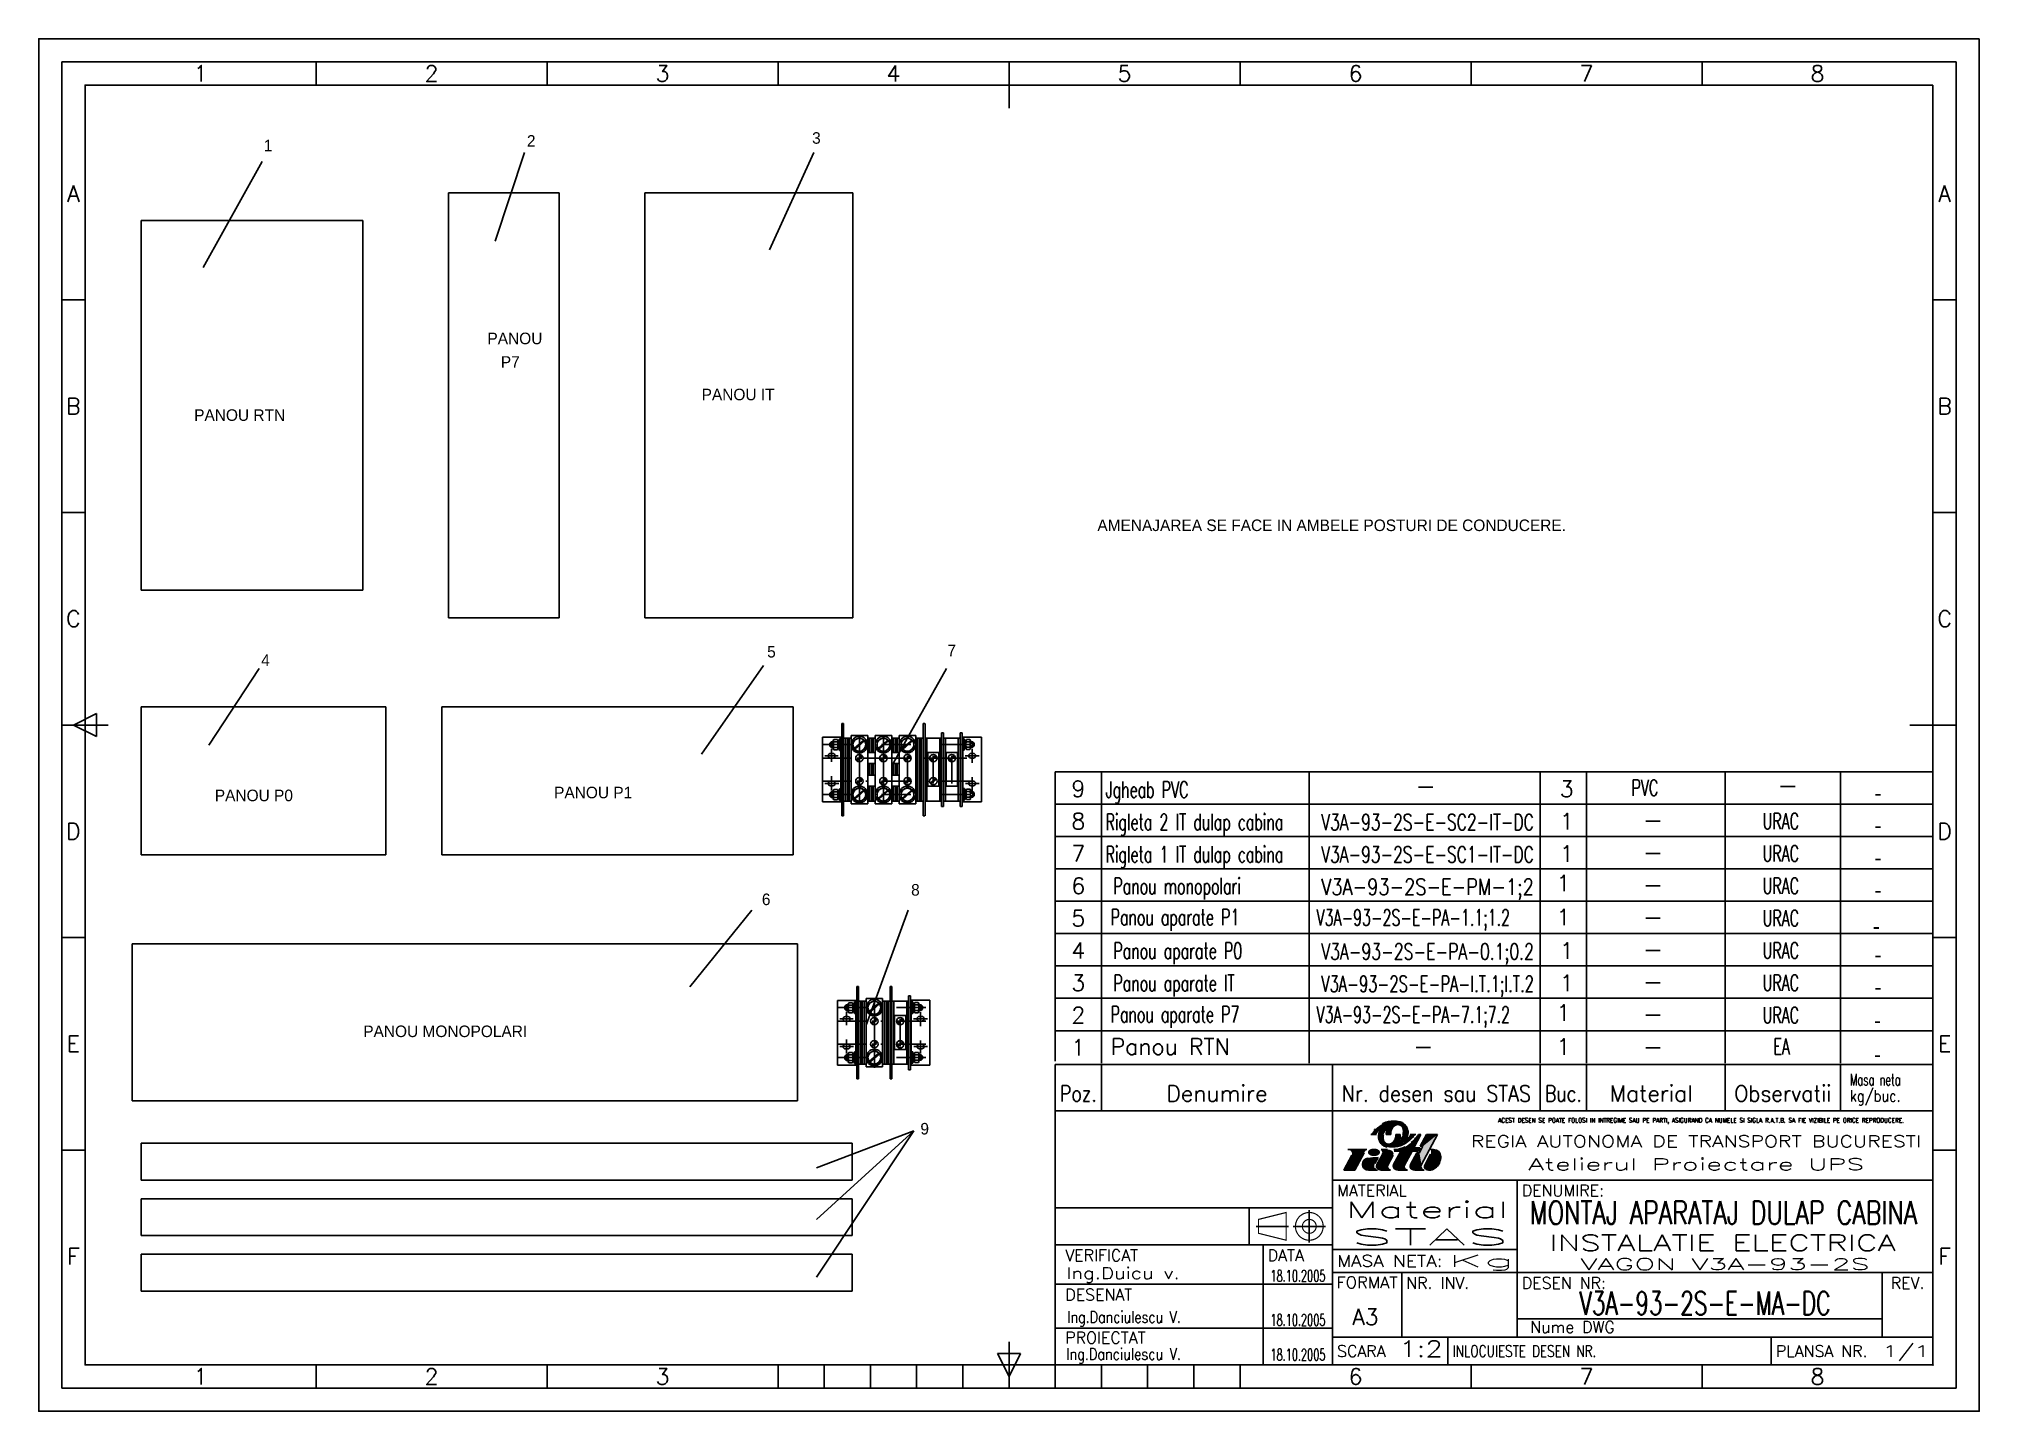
# Model space of a CAD drawing. Header units: millimetres. Extents: x 24 to 444, y 8 to 305.
import ezdxf
from ezdxf.enums import TextEntityAlignment as Align

# ---------------------------------------------------------------- set-up
doc = ezdxf.new("R2010")
doc.units = ezdxf.units.MM
doc.linetypes.add('DASHDOT2', pattern=[12.7, 6.35, -3.175, 0, -3.175])
doc.layers.add('LIN_GR', color=3, linetype='Continuous')
doc.layers.add('LIN_SUB', color=7, linetype='Continuous')
doc.styles.add('ISO', font='SIMPLEX.shx')
doc.styles.add('ISOCP', font='SIMPLEX.SHX')
doc.styles.add('ROMANC', font='romanc')

msp = doc.modelspace()

# ---------------------------------------------------------------- texts
at = {"color": 1}
for s, p in [('1', (72.82, 280.35)), ('2', (129.75, 281.34)), ('3', (191.48, 281.97)), ('5', (181.75, 170.79)), ('7', (220.76, 171.06)), ('4', (72.23, 168.96)), ('6', (180.61, 117.2)), ('8', (212.91, 119.26)), ('9', (214.92, 67.56))]:
    msp.add_text(s, height=2.5, dxfattribs=at).set_placement(p)
at = {"color": 2}
for s, p in [('PANOU ', (121.21, 238.59)), ('P7', (124.11, 233.5)), ('PANOU IT ', (167.57, 226.46)), ('PANOU RTN', (57.73, 222)), ('AMENAJAREA SE FACE IN AMBELE POSTURI DE CONDUCERE.', (253.23, 198.15)), ('PANOU P1', (135.64, 140.32)), ('PANOU P0', (62.2, 139.69)), ('PANOU MONOPOLARI', (94.33, 88.64))]:
    msp.add_text(s, height=2.5, dxfattribs=at).set_placement(p)
at = {"color": 50}
for p in [(422.21, 139.73), (422.21, 132.73), (422.21, 125.73), (422.21, 118.73), (421.82, 110.89), (422.21, 104.73), (422.21, 97.73), (422.09, 90.51), (422.09, 83.15)]:
    msp.add_text('-', height=3.5, dxfattribs=at).set_placement(p, align=Align.CENTER)
at = {"layer": 'LIN_GR', "color": 3, "style": 'ISOCP'}
for s, p in [('9', (249.1, 140.63)), ('8', (249.1, 133.63)), ('7', (249.1, 126.63)), ('6', (249.1, 119.63)), ('5', (249.1, 112.63)), ('4', (249.1, 105.63)), ('3', (249.1, 98.63)), ('2', (249.1, 91.63)), ('1', (249.1, 84.63))]:
    msp.add_text(s, height=3.5, dxfattribs=at).set_placement(p, align=Align.CENTER)
at = {"layer": 'LIN_SUB', "color": 50, "style": 'ISOCP', "width": 0.642857}
for s, p in [('Jgheab PVC', (255.01, 140.44)), ('PVC', (368.85, 140.85)), ('Rigleta 2 IT dulap cabina', (255.01, 133.44)), ('URAC', (397.21, 133.63)), ('Rigleta 1 IT dulap cabina', (255.01, 126.44)), ('URAC', (397.21, 126.63)), ('Panou monopolari', (256.71, 119.58)), ('URAC', (397.21, 119.63)), ('Panou aparate P1', (256.1, 112.83)), ('V3A-93-2S-E-PA-1.1;1.2', (300.69, 112.76)), ('URAC', (397.21, 112.63)), ('Panou aparate P0', (256.71, 105.58)), ('URAC', (397.21, 105.63)), ('Panou aparate IT', (256.71, 98.58)), ('URAC', (397.21, 98.63)), ('Panou aparate P7', (256.1, 91.83)), ('V3A-93-2S-E-PA-7.1;7.2', (300.69, 91.76)), ('URAC', (397.21, 91.63)), ('EA', (399.58, 84.84))]:
    msp.add_text(s, height=3.5, dxfattribs=at).set_placement(p)
at = {"layer": 'LIN_SUB', "color": 50, "style": 'ISOCP'}
for s, p in [('3', (353.32, 140.6)), ('1', (353.32, 133.6)), ('1', (353.32, 126.6)), ('1', (353.32, 105.6)), ('1', (353.32, 98.6)), ('Panou RTN', (256.1, 84.83))]:
    msp.add_text(s, height=3.5, dxfattribs=at).set_placement(p)
for s, width, p, p2 in [('   -   ', 0.942857, (391.32, 141.36), (413.32, 141.36)), ('   -   ', 0.942857, (312.92, 141.22), (334.92, 141.22)), ('V3A-93-2S-E-SC2-IT-DC', 0.627273, (301.71, 133.41), (347.71, 133.41)), ('   -   ', 0.942857, (362.12, 133.85), (384.12, 133.85)), ('V3A-93-2S-E-SC1-IT-DC', 0.633028, (301.71, 126.41), (347.71, 126.41)), ('   -   ', 0.942857, (362.12, 126.85), (384.12, 126.85)), ('V3A-93-2S-E-PM-1;2', 0.726316, (301.71, 119.41), (347.71, 119.41)), ('   -   ', 0.942857, (362.12, 119.85), (384.12, 119.85)), ('   -   ', 0.942857, (362.12, 112.85), (384.12, 112.85)), ('V3A-93-2S-E-PA-0.1;0.2', 0.630137, (301.71, 105.41), (347.71, 105.41)), ('   -   ', 0.942857, (362.12, 105.85), (384.12, 105.85)), ('V3A-93-2S-E-PA-I.T.1;I.T.2', 0.587234, (301.71, 98.41), (347.71, 98.41)), ('   -   ', 0.942857, (362.12, 98.85), (384.12, 98.85)), ('   -   ', 0.942857, (362.12, 91.85), (384.12, 91.85)), ('   -   ', 0.942857, (312.4, 84.86), (334.4, 84.86)), ('   -   ', 0.942857, (362.12, 84.85), (384.12, 84.85))]:
    msp.add_text(s, height=3.5, dxfattribs=dict(at, width=width)).set_placement(p, p2, align=Align.FIT)
for p in [(354.1, 120.19), (354.1, 112.83), (354.1, 92.19), (354.1, 84.83)]:
    msp.add_text('1', height=3.5, dxfattribs=at).set_placement(p, align=Align.CENTER)
at = {"layer": 'LIN_SUB', "color": 2, "style": 'ISOCP'}
for s, height, width, p, p2 in [('Masa neta', 2.5, 0.573913, (416.1, 78.18), (427.1, 78.18)), ('Poz.', 3.5, 0.813559, (245.1, 74.68), (253.1, 74.68)), ('Nr. desen sau STAS', 3.5, 0.763975, (306.1, 74.68), (347.1, 74.68)), ('Buc.', 3.5, 0.8, (350.1, 74.68), (358.1, 74.68)), ('Material', 3.5, 0.93913, (364.1, 74.68), (382.1, 74.68)), ('Observatii', 3.5, 0.851351, (391.1, 74.68), (412.1, 74.68)), ('kg/buc.', 2.5, 0.796552, (416.1, 74.68), (427.1, 74.68))]:
    msp.add_text(s, height=height, dxfattribs=dict(at, width=width)).set_placement(p, p2, align=Align.FIT)
msp.add_text('Denumire', height=3.5, dxfattribs=at).set_placement((279.1, 74.68), align=Align.CENTER)

# ---------------------------------------------------------------- blocks, each defined once
blk = doc.blocks.new('a3')
at = {"color": 70}
for p, q in [((-360, 287), (-360, 292)), ((-310, 287), (-310, 292)), ((-260, 287), (-260, 292)), ((-210, 282), (-210, 292)), ((-160, 287), (-160, 292)), ((-110, 287), (-110, 292)), ((-60, 287), (-60, 292)), ((-410, 240.5), (-415, 240.5)), ((-5, 240.5), (-10, 240.5)), ((-410, 194.5), (-415, 194.5)), ((-5, 194.5), (-10, 194.5)), ((-415, 148.5), (-405, 148.5)), ((-412.5, 148.5), (-407.5, 151)), ((-407.5, 146), (-412.5, 148.5)), ((-407.5, 151), (-407.5, 146)), ((-15, 148.5), (-5, 148.5)), ((-410, 102.5), (-415, 102.5)), ((-5, 102.5), (-10, 102.5)), ((-410, 56.5), (-415, 56.5)), ((-5, 56.5), (-10, 56.5)), ((-210, 10), (-210, 15)), ((-360, 5), (-360, 10)), ((-310, 5), (-310, 10)), ((-260, 5), (-260, 10)), ((-250, 5), (-250, 10)), ((-240, 5), (-240, 10)), ((-230, 5), (-230, 10)), ((-220, 5), (-220, 10)), ((-212.5, 12.5), (-207.5, 12.5)), ((-210, 7.5), (-212.5, 12.5)), ((-207.5, 12.5), (-210, 7.5)), ((-210, 10), (-210, 5)), ((-200, 5), (-200, 10)), ((-190, 5), (-190, 10)), ((-180, 5), (-180, 10)), ((-170, 5), (-170, 10)), ((-160, 5), (-160, 10)), ((-110, 5), (-110, 10)), ((-60, 5), (-60, 10)), ((-260, 5), (-160, 5))]:
    blk.add_line(p, q, dxfattribs=at)
at = {"color": 240}
for points in [[(0, 297), (-420, 297), (-420, 0), (0, 0)], [(-5, 292), (-415, 292), (-415, 5), (-5, 5)]]:
    blk.add_lwpolyline(points, close=True, dxfattribs=at)
at = {"color": 70}
blk.add_lwpolyline([(-10, 287), (-410, 287), (-410, 10), (-10, 10)], close=True, dxfattribs=at)
at = {"color": 50}
for s, style, p in [('1', 'ISOCP', (-385, 289.5)), ('2', 'ISO', (-335, 289.5)), ('3', 'ISO', (-285, 289.5)), ('4', 'ISO', (-235, 289.5)), ('5', 'ISO', (-185, 289.5)), ('6', 'ISO', (-135, 289.5)), ('7', 'ISO', (-85, 289.5)), ('8', 'ISO', (-35, 289.5)), ('A', 'ISO', (-412.5, 263.5)), ('A', 'ISO', (-7.5, 263.5)), ('B', 'ISO', (-412.5, 217.5)), ('B', 'ISO', (-7.5, 217.5)), ('C', 'ISO', (-412.5, 171.5)), ('C', 'ISO', (-7.5, 171.5)), ('D', 'ISO', (-412.5, 125.5)), ('D', 'ISO', (-7.5, 125.5)), ('E', 'ISO', (-412.5, 79.5)), ('E', 'ISO', (-7.5, 79.5)), ('F', 'ISO', (-412.5, 33.5)), ('F', 'ISO', (-7.5, 33.5)), ('1', 'ISOCP', (-385, 7.5)), ('2', 'ISO', (-335, 7.5)), ('3', 'ISO', (-285, 7.5)), ('6', 'ISO', (-135, 7.5)), ('7', 'ISO', (-85, 7.5)), ('8', 'ISO', (-35, 7.5))]:
    blk.add_text(s, height=3.5, dxfattribs=dict(at, style=style)).set_placement(p, align=Align.MIDDLE)
blk = doc.blocks.new('ind3_12')
at = {"color": 70}
for p, q in [((0, 55), (-190, 55)), ((-190, 55), (-190, 0)), ((-130, 55), (-130, 0)), ((-130, 40), (0, 40)), ((-190, 26), (-130, 26))]:
    blk.add_line(p, q, dxfattribs=at)
at = {"color": 40}
for p, q in [((-122.56, 46.63), (-126.68, 46.63)), ((-121.71, 49.9), (-120.46, 49.9)), ((-118.05, 46.63), (-119.46, 46.63)), ((-118.34, 49.9), (-117.36, 49.9)), ((-115.18, 46.28), (-116.74, 43.36)), ((-116.7, 46.63), (-116.29, 46.65)), ((-116.6, 46.28), (-115.18, 46.28)), ((-115.31, 49.9), (-116.29, 49.9)), ((-116.29, 46.65), (-115.69, 46.73)), ((-115.69, 46.73), (-115.27, 46.82)), ((-115.27, 46.82), (-114.78, 46.97)), ((-114.78, 46.97), (-114.27, 47.24)), ((-112.77, 46.28), (-114.38, 43.26)), ((-111.94, 49.9), (-113.19, 49.9)), ((-112.95, 48.16), (-112.68, 48.4)), ((-112.77, 46.28), (-111.36, 46.28)), ((-112.68, 48.4), (-112.61, 48.47)), ((-110.84, 49.9), (-112.41, 46.97)), ((-112.41, 46.97), (-110.99, 46.97)), ((-110.84, 49.9), (-111.36, 49.9)), ((-110.99, 46.97), (-111.36, 46.28)), ((-110.41, 47.32), (-111.15, 45.93)), ((-109.64, 49.9), (-111.01, 47.32)), ((-111.01, 47.32), (-110.41, 47.32)), ((-107.23, 49.9), (-110.77, 43.26)), ((-107.23, 49.9), (-109.64, 49.9)), ((-108.78, 46.63), (-108.09, 46.63)), ((-125.82, 45.38), (-127.54, 42.15)), ((-125.13, 42.15), (-127.54, 42.15)), ((-123.11, 45.94), (-125.13, 42.15)), ((-120.23, 42.15), (-122.21, 42.15)), ((-120.12, 44.91), (-120.81, 43.6)), ((-119.12, 45.67), (-120.36, 43.36)), ((-117.39, 42.15), (-119.15, 42.15)), ((-116.85, 45.42), (-118, 43.26)), ((-117.39, 42.15), (-117.72, 42.33)), ((-113.77, 42.15), (-115.53, 42.15)), ((-113.77, 42.15), (-114.1, 42.33)), ((-111.75, 45.93), (-113.13, 43.36)), ((-110.16, 42.15), (-111.92, 42.15)), ((-111.75, 45.93), (-111.15, 45.93)), ((-110.16, 42.15), (-110.49, 42.33)), ((-108.74, 45.59), (-109.99, 43.26))]:
    blk.add_line(p, q, dxfattribs=at)
at = {"color": 240}
for p, q in [((-90, 40), (-90, 6)), ((-130, 34), (-190, 34)), ((-148, 34), (-148, 26)), ((-146.5, 30), (-139.5, 30)), ((-138.5, 30), (-131.5, 30)), ((-135, 33.5), (-135, 26.5)), ((-145, 26), (-145, 0)), ((-130, 25), (-90, 25)), ((-190, 17.5), (-130, 17.5)), ((-130, 20), (0, 20)), ((-115, 20), (-115, 6)), ((-11, 20), (-11, 6)), ((-90, 10), (-11, 10)), ((-190, 8), (-130, 8)), ((-130, 6), (0, 6)), ((-105, 6), (-105, 0)), ((-35, 6), (-35, 0))]:
    blk.add_line(p, q, dxfattribs=at)
at = {"color": 40}
for points in [[(-114.74, 49.9, 0.04888), (-114.64, 50.37, 0.067418), (-114.64, 50.71, 0.012512), (-114.71, 51.12, 0.046313), (-114.74, 51.23, 0.02866), (-114.83, 51.43, 0.04799), (-114.9, 51.53, 0.027533), (-115.01, 51.65, 0.02878), (-115.12, 51.74, 0.020408), (-115.27, 51.85, 0.028785), (-115.38, 51.91, 0.02307), (-115.48, 51.96, 0.025276), (-115.58, 51.99, 0.029587), (-115.69, 52.01, 0.0261), (-115.8, 52.02, 0.034106), (-115.93, 52.02, 0.03305), (-116.05, 52, 0.031407), (-116.17, 51.97, 0.027201), (-116.3, 51.91, 0.027571), (-116.45, 51.82, 0.032433), (-116.58, 51.73, 0.017982), (-116.7, 51.62, 0.025528), (-116.79, 51.53, 0.009898), (-116.89, 51.41, 0.014131), (-116.96, 51.31, 0.005952), (-117.02, 51.22, 0.007874), (-117.06, 51.15, 0.013516), (-117.13, 51.03, 0.012262), (-117.2, 50.9, 0.010996), (-117.25, 50.78, 0.020912), (-117.28, 50.71, 0.006638), (-117.28, 50.69, 0.003922), (-117.3, 50.64, 0.014081), (-117.33, 50.52, 0.011261), (-117.36, 50.37, 0.018498), (-117.36, 50.34, 0.00311), (-117.38, 50.18, 0.039527), (-117.38, 50.07, 0.0256), (-117.36, 49.9)], [(-113.68, 49.9, 0.047001), (-113.61, 50.39, 0.072657), (-113.64, 50.71, 0.024176), (-113.81, 51.3, 0.05712), (-113.92, 51.53, 0.02409), (-114.05, 51.71, 0.014395), (-114.28, 51.99, 0.046768), (-114.45, 52.15, 0.031027), (-114.74, 52.35)], [(-119.97, 49.9, 0.047001), (-120.05, 49.4, 0.072657), (-120.01, 49.08, 0.024176), (-119.84, 48.49, 0.05712), (-119.73, 48.26, 0.02409), (-119.6, 48.09, 0.014395), (-119.38, 47.81, 0.046768), (-119.2, 47.65, 0.031027), (-118.91, 47.44)], [(-118.91, 49.9, 0.04888), (-119.02, 49.43, 0.067418), (-119.01, 49.08, 0.012512), (-118.94, 48.67, 0.046313), (-118.91, 48.56, 0.02866), (-118.82, 48.37, 0.04799), (-118.75, 48.26, 0.027533), (-118.64, 48.15, 0.02878), (-118.53, 48.05, 0.020408), (-118.39, 47.95, 0.028785), (-118.28, 47.88, 0.02307), (-118.17, 47.84, 0.025276), (-118.07, 47.8, 0.029587), (-117.97, 47.78, 0.0261), (-117.85, 47.77, 0.034106), (-117.73, 47.77, 0.03305), (-117.6, 47.79, 0.031407), (-117.48, 47.83, 0.027201), (-117.36, 47.88, 0.027571), (-117.2, 47.97, 0.032433), (-117.07, 48.06, 0.017982), (-116.95, 48.18, 0.025528), (-116.87, 48.26, 0.009898), (-116.76, 48.39, 0.014131), (-116.7, 48.48, 0.005952), (-116.63, 48.57, 0.007874), (-116.59, 48.64, 0.013516), (-116.52, 48.76, 0.012262), (-116.45, 48.9, 0.010996), (-116.4, 49.02, 0.020912), (-116.38, 49.08, 0.006638), (-116.37, 49.11, 0.003922), (-116.35, 49.16, 0.014081), (-116.32, 49.28, 0.011261), (-116.29, 49.42, 0.018498), (-116.29, 49.45, 0.00311), (-116.27, 49.61, 0.039527), (-116.27, 49.73, 0.0256), (-116.29, 49.9)]]:
    blk.add_lwpolyline(points, format="xyb", dxfattribs=at)
at = {"color": 40, "flags": 128}
blk.add_lwpolyline([(-108.71, 42.18, 0.07519), (-108.1, 42.37, 0.103495), (-107.27, 43.01, 0.091904), (-106.74, 43.94, 0.085107), (-106.54, 45.08, 0.085107)], format="xyb", dxfattribs=at)
at = {"color": 240, "const_width": 0.25}
blk.add_lwpolyline([(-146, 31.5), (-140, 33), (-140, 27), (-146, 28.5)], close=True, dxfattribs=at)
blk.add_lwpolyline([(-135, 33, 1), (-135, 27, 1), (-135, 33, 1)], format="xyb", dxfattribs=at)
blk.add_lwpolyline([(-135, 31.5, 1), (-135, 28.5, 1)], format="xyb", close=True, dxfattribs=at)
at = {"color": 40}
for centre, radius, start, end in [((-96.55, 26.7), 34.29, 134.6817, 135.4865), ((-117.71, 49.53), 2.3, 144.0002, 170.76), ((-117.8, 49.83), 2.74, 113.911, 122.24), ((-115.81, 45.34), 7.65, 108.9325, 113.911), ((-115.07, 49.86), 3.27, 161.7905, 179.2848), ((-117.59, 50.52), 2.17, 96.8211, 108.9325), ((-116.41, 40.67), 12.1, 91.6964, 96.8211), ((-116.61, 47.25), 5.51, 78.6042, 91.6964), ((-116, 50.28), 2.42, 58.8019, 78.6042), ((-119.73, 46), 0.689, 331.9275, 66.4849), ((-117.66, 49.52), 2.42, 238.8019, 258.6042), ((-118.58, 49.94), 3.27, 341.7905, 359.2848), ((-115.94, 50.27), 2.3, 324.0002, 350.76), ((-145.94, 81.79), 47.13, 315, 315.973), ((-113.12, 49.86), 0.893, 316.8981, 318.6566), ((-115.09, 51.98), 4.23, 315.973, 321.3402), ((-122.28, 57.73), 13.43, 321.3402, 324.353), ((-108.09, 45.08), 1.55, 0, 90), ((-122.21, 43.44), 1.29, 94.5979, 270), ((-177.94, 750.15), 707.62, 274.50891, 274.68697), ((-120.23, 42.84), 0.689, 201.8729, 270), ((-119.75, 43.03), 0.689, 151.9275, 234.4615), ((-119.15, 43.87), 1.72, 234.4615, 270), ((-117.39, 42.94), 0.689, 151.9275, 241.9275), ((-116.14, 43.03), 0.689, 151.9275, 234.4615), ((-115.53, 43.87), 1.72, 234.4615, 270), ((-113.78, 42.94), 0.689, 151.9275, 241.9275), ((-112.52, 43.03), 0.689, 151.9275, 234.4615), ((-111.92, 43.87), 1.72, 234.4615, 270), ((-110.16, 42.94), 0.689, 151.9275, 241.9275), ((-109.38, 42.94), 0.689, 151.9275, 242.7821), ((-108.99, 43.7), 1.55, 242.7821, 280.2311)]:
    blk.add_arc(centre, radius, start, end, dxfattribs=at)
blk.add_point((0, 0))
for points in [[(-121.71, 49.9), (-120.46, 49.9), (-121.21, 50.52), (-120.18, 50.33)], [(-121.21, 50.52), (-120.18, 50.33), (-120.72, 51.03), (-119.93, 50.59)], [(-120.72, 51.03), (-119.93, 50.59), (-120.22, 51.49), (-119.57, 50.88)], [(-120.22, 51.49), (-119.57, 50.88), (-119.6, 51.93), (-118.18, 50.88)], [(-119.84, 50.38), (-118.6, 50.45), (-119.97, 49.9), (-118.91, 49.9)], [(-119.57, 50.88), (-118.18, 50.88), (-119.84, 50.38), (-118.6, 50.45)], [(-119.6, 51.93), (-118.18, 50.88), (-118.87, 52.35), (-118.18, 50.88)], [(-118.87, 52.35), (-118.18, 50.88), (-118.21, 52.6), (-118.18, 50.88)], [(-117.31, 50.61), (-118.27, 50.54), (-117.37, 50.27), (-118.32, 50.22)], [(-117.09, 51.1), (-118.18, 50.88), (-117.31, 50.61), (-118.27, 50.54)], [(-118.21, 52.6), (-118.18, 50.88), (-117.81, 52.68), (-118.18, 50.88)], [(-116.87, 52.76), (-118.18, 50.88), (-116.31, 52.75), (-118.18, 50.88)], [(-117.81, 52.68), (-118.18, 50.88), (-116.87, 52.76), (-118.18, 50.88)], [(-116.08, 51.99), (-116.31, 52.75), (-116.62, 51.7), (-118.18, 50.88)], [(-116.62, 51.7), (-118.18, 50.88), (-117.09, 51.1), (-118.18, 50.88)], [(-115.84, 51.99), (-116.08, 51.99), (-116.32, 51.86)], [(-116.31, 52.75), (-115.41, 52.63), (-115.84, 52.71)], [(-115.54, 51.98), (-115.41, 52.63), (-116.08, 51.99), (-116.31, 52.75)], [(-115.84, 51.99), (-115.54, 51.98), (-115.91, 51.97), (-115.51, 51.96)], [(-115.73, 51.96), (-115.33, 51.85), (-115.51, 51.96)], [(-115.09, 51.72), (-114.87, 52.42), (-115.54, 51.98), (-115.41, 52.63)], [(-115.41, 52.63), (-114.87, 52.42), (-115.11, 52.53)], [(-114.87, 51.48), (-114.18, 51.87), (-115.09, 51.72), (-114.87, 52.42)], [(-114.87, 52.42), (-114.18, 51.87), (-114.48, 52.17)], [(-114.68, 50.99), (-113.86, 51.41), (-114.87, 51.48), (-114.18, 51.87)], [(-114.63, 50.55), (-113.67, 50.85), (-114.68, 50.99), (-113.86, 51.41)], [(-114.65, 50.25), (-113.62, 50.26), (-114.63, 50.55), (-113.67, 50.85)], [(-113.67, 50.85), (-113.62, 50.26), (-113.61, 50.56)], [(-126.68, 46.63), (-122.56, 46.63), (-126.26, 46.53), (-122.84, 46.34)], [(-126.26, 46.53), (-122.84, 46.34), (-125.96, 46.29), (-123.05, 46.05)], [(-123.05, 46.05), (-125.96, 46.29), (-123.11, 45.94), (-125.77, 45.87)], [(-122.2, 46.34), (-122.22, 45.73), (-122.28, 46.18), (-122.28, 45.84)], [(-122.07, 46.5), (-122.04, 45.53), (-122.2, 46.34), (-122.22, 45.73)], [(-121.94, 46.59), (-121.9, 45.43), (-122.07, 46.5), (-122.04, 45.53)], [(-121.78, 46.68), (-121.71, 45.34), (-121.94, 46.59), (-121.9, 45.43)], [(-121.62, 46.75), (-121.56, 45.28), (-121.78, 46.68), (-121.71, 45.34)], [(-121.46, 46.79), (-121.43, 45.25), (-121.62, 46.75), (-121.56, 45.28)], [(-121.33, 46.82), (-121.31, 45.23), (-121.46, 46.79), (-121.43, 45.25)], [(-121.21, 46.83), (-121.2, 45.22), (-121.33, 46.82), (-121.31, 45.23)], [(-121.21, 46.83), (-121.1, 46.84), (-121.09, 45.21)], [(-121.09, 45.21), (-120.9, 45.21), (-121.21, 46.83), (-121.2, 45.22)], [(-121.1, 46.84), (-120.91, 46.84), (-121.09, 45.21), (-120.9, 45.21)], [(-120.9, 45.21), (-120.91, 46.84), (-120.81, 45.22), (-120.81, 46.83)], [(-120.81, 45.22), (-120.81, 46.83), (-120.68, 45.23), (-120.69, 46.82)], [(-120.68, 45.23), (-120.69, 46.82), (-120.56, 45.25), (-120.55, 46.79)], [(-120.56, 45.25), (-120.55, 46.79), (-120.42, 45.29), (-120.43, 46.76)], [(-120.42, 45.29), (-120.43, 46.76), (-120.27, 45.34), (-120.27, 46.7)], [(-120.27, 45.34), (-120.27, 46.7), (-120.14, 45.41), (-120.13, 46.63)], [(-120.14, 45.41), (-120.13, 46.63), (-119.97, 45.52), (-119.99, 46.54)], [(-119.97, 49.9), (-118.91, 49.9), (-120.05, 49.4), (-119, 49.53)], [(-120.05, 49.4), (-119, 49.53), (-119.94, 48.79), (-119, 49.02)], [(-120.05, 49.4), (-119.94, 48.79), (-120.04, 49.24)], [(-120.04, 49.24), (-119.94, 48.79), (-120.03, 49.13)], [(-119.97, 45.52), (-119.99, 46.54), (-119.84, 45.65), (-119.88, 46.44)], [(-119.94, 48.79), (-119, 49.02), (-119.72, 48.25), (-118.92, 48.6)], [(-119.84, 45.65), (-119.88, 46.44), (-119.74, 45.8), (-119.77, 46.3)], [(-119.74, 45.8), (-119.77, 46.3), (-119.71, 45.9), (-119.72, 46.2)], [(-119.72, 48.25), (-118.92, 48.6), (-119.33, 47.76), (-118.75, 48.27)], [(-119.72, 46.2), (-119.71, 45.9), (-119.7, 46.13), (-119.69, 46.02)], [(-119.46, 46.63), (-118.05, 46.63), (-119.08, 46.21), (-117.05, 46.31)], [(-119.33, 47.76), (-118.75, 48.27), (-118.77, 47.37), (-118.43, 47.98)], [(-119.25, 46.4), (-119.09, 46.04), (-119.08, 46.21)], [(-119.08, 46.21), (-117.05, 46.31), (-119.12, 45.67), (-116.78, 45.9)], [(-118.77, 47.37), (-118.43, 47.98), (-118.32, 47.19), (-118.12, 47.82)], [(-117.37, 50.27), (-118.32, 50.22), (-117.36, 49.9), (-118.34, 49.9)], [(-118.32, 47.19), (-118.12, 47.82), (-117.71, 47.07), (-117.72, 47.77)], [(-118.05, 46.63), (-117.05, 46.31), (-117.7, 46.59), (-117.41, 46.5)], [(-117.71, 47.07), (-117.72, 47.77), (-117.14, 47.03), (-117.33, 47.9)], [(-117.14, 47.03), (-117.33, 47.9), (-116.45, 47.06), (-117.04, 48.09)], [(-117.05, 46.31), (-116.78, 45.9), (-116.88, 46.12)], [(-116.45, 47.06), (-117.04, 48.09), (-115.94, 47.1), (-116.74, 48.42)], [(-116.7, 48.48), (-115.12, 47.31), (-116.74, 48.42)], [(-116.7, 48.48), (-116.7, 48.48), (-116.74, 48.42)], [(-115.94, 47.1), (-116.74, 48.42), (-115.12, 47.31), (-116.74, 48.42)], [(-115.18, 46.28), (-112.77, 46.28), (-116.74, 43.36), (-114.38, 43.26)], [(-116.45, 48.9), (-115.12, 47.31), (-116.7, 48.48)], [(-116.22, 46.66), (-116.7, 46.63), (-116.6, 46.28)], [(-116.6, 46.28), (-111.36, 46.28), (-116.22, 46.66), (-112.41, 46.97)], [(-116.4, 49.03), (-115.48, 48.92), (-116.45, 48.9), (-115.12, 47.31)], [(-116.29, 49.44), (-115.35, 49.44), (-116.4, 49.03), (-115.48, 48.92)], [(-116.29, 49.9), (-115.31, 49.9), (-116.29, 49.44), (-115.35, 49.44)], [(-116.22, 46.66), (-115.25, 46.82), (-115, 46.76)], [(-115.48, 48.92), (-114.09, 48.92), (-115.01, 49.4), (-113.85, 49.33)], [(-115.48, 48.92), (-114.59, 48.13), (-115.12, 47.31)], [(-115.48, 48.92), (-114.09, 48.92), (-114.18, 47.78), (-115.12, 47.31)], [(-115.25, 46.82), (-114.79, 46.97), (-115, 46.76)], [(-115.01, 49.4), (-113.85, 49.33), (-114.75, 49.87), (-113.72, 49.72)], [(-115, 46.76), (-115, 46.76), (-114.79, 46.97), (-114.45, 46.8)], [(-114.35, 47.19), (-112.41, 46.97), (-114.79, 46.97), (-114.45, 46.8)], [(-114.75, 49.87), (-113.72, 49.72), (-114.65, 50.25), (-113.62, 50.26)], [(-114.09, 48.92), (-114.18, 47.78), (-114.59, 48.13)], [(-113.9, 47.46), (-112.41, 46.97), (-114.35, 47.19), (-112.41, 46.97)], [(-114.09, 48.92), (-113.61, 48.17), (-114.18, 47.78)], [(-113.69, 49.23), (-112.95, 48.75), (-114.09, 48.92), (-113.61, 48.17)], [(-113.49, 47.75), (-113.9, 47.46), (-112.41, 46.97)], [(-113.4, 49.55), (-112.44, 49.28), (-113.69, 49.23), (-112.95, 48.75)], [(-113.03, 48.1), (-112.41, 46.97), (-113.49, 47.75), (-112.41, 46.97)], [(-113.19, 49.9), (-111.94, 49.9), (-113.4, 49.55), (-112.44, 49.28)], [(-112.65, 48.42), (-112.41, 46.97), (-113.03, 48.1), (-112.41, 46.97)], [(-112.22, 48.86), (-112.41, 46.97), (-112.65, 48.42), (-112.41, 46.97)], [(-111.36, 49.9), (-110.84, 49.9), (-111.76, 49.37), (-112.41, 46.97)], [(-111.76, 49.37), (-112.41, 46.97), (-112.22, 48.86), (-112.41, 46.97)], [(-112.41, 46.97), (-110.99, 46.97), (-111.36, 46.28)], [(-110.41, 47.32), (-107.23, 49.9), (-111.15, 45.93), (-110.73, 43.34)], [(-109.64, 49.9), (-107.23, 49.9), (-111.01, 47.32), (-110.41, 47.32)], [(-108.78, 46.63), (-108.43, 46.63), (-108.69, 46.43), (-108.49, 46.44)], [(-108.74, 45.59), (-108.09, 46.63), (-108.66, 45.8)], [(-108.74, 45.59), (-106.98, 46.16), (-108.09, 46.63)], [(-108.69, 46.43), (-108.49, 46.44), (-108.64, 46.23), (-108.56, 46.21)], [(-108.43, 46.63), (-108.63, 46.02), (-108.09, 46.63), (-108.66, 45.8)], [(-108.66, 45.8), (-108.66, 45.8), (-108.43, 46.63), (-108.63, 46.02)], [(-108.64, 46.23), (-108.56, 46.21), (-108.63, 46.02)], [(-108.09, 46.63), (-106.98, 46.16), (-107.61, 46.55), (-107.23, 46.37)], [(-125.82, 45.38), (-123.11, 45.94), (-127.54, 42.15), (-125.13, 42.15)], [(-125.76, 45.63), (-123.11, 45.94), (-125.82, 45.38)], [(-125.77, 45.87), (-123.11, 45.94), (-125.76, 45.63), (-123.11, 45.94)], [(-123.17, 44.3), (-120.81, 43.6), (-123.49, 43.38), (-120.95, 43.16)], [(-123.17, 44.3), (-123.49, 43.38), (-123.29, 44.14), (-123.45, 43.79)], [(-123.49, 43.38), (-120.95, 43.16), (-123.49, 43.38), (-120.87, 42.58)], [(-123.49, 43.38), (-123.1, 42.51), (-123.42, 43), (-123.25, 42.69)], [(-123.49, 43.38), (-120.87, 42.58), (-123.1, 42.51), (-120.62, 42.27)], [(-122.31, 44.73), (-120.12, 44.91), (-123.17, 44.3), (-120.81, 43.6)], [(-122.31, 44.73), (-123.17, 44.3), (-122.7, 44.64), (-123.04, 44.43)], [(-123.1, 42.51), (-122.21, 42.15), (-122.93, 42.37), (-122.61, 42.22)], [(-123.1, 42.51), (-120.62, 42.27), (-122.21, 42.15), (-120.23, 42.15)], [(-122.28, 46.18), (-122.28, 45.84), (-122.31, 46.03)], [(-120.42, 42.88), (-120.36, 43.36), (-120.43, 43.1)], [(-120.36, 43.36), (-116.85, 45.42), (-120.42, 42.88), (-118, 43.26)], [(-120.42, 42.88), (-118, 43.26), (-120.15, 42.47), (-118.06, 42.75)], [(-120.15, 42.47), (-120.42, 42.88), (-120.32, 42.64)], [(-119.12, 45.67), (-116.78, 45.9), (-120.36, 43.36), (-116.85, 45.42)], [(-120.15, 42.47), (-118.06, 42.75), (-119.15, 42.15), (-117.72, 42.33)], [(-119.15, 42.15), (-120.15, 42.47), (-119.72, 42.25)], [(-119.15, 42.15), (-117.72, 42.33), (-117.39, 42.15)], [(-118.02, 43.03), (-117.9, 42.55), (-118.06, 42.75)], [(-116.78, 45.9), (-116.85, 45.42), (-116.77, 45.67)], [(-116.74, 43.36), (-116.81, 42.88), (-116.82, 43.14)], [(-116.74, 43.36), (-114.38, 43.26), (-116.81, 42.88), (-114.44, 42.75)], [(-116.52, 42.46), (-116.81, 42.88), (-116.71, 42.66)], [(-116.81, 42.88), (-114.44, 42.75), (-116.52, 42.46), (-114.12, 42.34)], [(-115.53, 42.15), (-116.54, 42.47), (-116.1, 42.25)], [(-116.52, 42.46), (-114.12, 42.34), (-115.53, 42.15), (-113.77, 42.15)], [(-114.42, 42.94), (-114.29, 42.55), (-114.44, 42.75)], [(-114.36, 43.31), (-114.4, 43.15), (-114.38, 43.26)], [(-113.13, 43.36), (-113.19, 42.89), (-113.2, 43.13)], [(-113.13, 43.36), (-110.77, 43.26), (-113.19, 42.89)], [(-113.19, 42.89), (-110.77, 43.26), (-110.82, 42.72)], [(-112.92, 42.47), (-113.19, 42.89), (-113.1, 42.66)], [(-113.19, 42.89), (-110.82, 42.72), (-112.92, 42.47)], [(-111.75, 45.93), (-111.15, 45.93), (-113.13, 43.36), (-110.77, 43.26)], [(-112.92, 42.47), (-110.82, 42.72), (-111.92, 42.15)], [(-111.92, 42.15), (-112.92, 42.47), (-112.49, 42.25)], [(-110.82, 42.72), (-111.92, 42.15), (-110.49, 42.33)], [(-110.49, 42.33), (-110.16, 42.15), (-111.92, 42.15)], [(-111.15, 45.93), (-110.77, 43.26), (-110.73, 43.34)], [(-110.8, 42.98), (-110.66, 42.53), (-110.82, 42.72)], [(-110.73, 43.34), (-110.78, 43.14), (-110.77, 43.26)], [(-109.99, 43.26), (-110.04, 42.73), (-110.07, 42.99)], [(-110.04, 42.73), (-109.99, 43.26), (-109.7, 42.32)], [(-109.7, 42.32), (-110.04, 42.73), (-109.91, 42.5)], [(-109.99, 43.26), (-108.74, 45.59), (-106.74, 43.94)], [(-109.99, 43.26), (-107.27, 43.01), (-106.74, 43.94)], [(-109.99, 43.26), (-108.1, 42.37), (-107.27, 43.01)], [(-109.99, 43.26), (-108.71, 42.18), (-108.1, 42.37)], [(-109.99, 43.26), (-109.7, 42.32), (-108.71, 42.18)], [(-108.71, 42.18), (-109.7, 42.32), (-109.23, 42.17)], [(-109.7, 42.32), (-109.7, 42.32), (-108.71, 42.18)], [(-108.74, 45.59), (-106.54, 45.08), (-106.98, 46.16)], [(-108.74, 45.59), (-106.74, 43.94), (-106.54, 45.08)], [(-107.27, 43.01), (-108.1, 42.37), (-107.66, 42.64)], [(-106.74, 43.94), (-107.27, 43.01), (-106.96, 43.45)], [(-106.98, 46.16), (-106.54, 45.08), (-106.83, 45.98), (-106.62, 45.57)], [(-106.54, 45.08), (-106.74, 43.94), (-106.59, 44.51)]]:
    blk.add_solid(points, dxfattribs=at)
at = {"color": 40, "style": 'ISO', "width": 0.77078}
blk.add_text('ACEST DESEN SE POATE FOLOSI IN INTREGIME SAU PE PARTI, ASIGURAND CA NUMELE SI SIGLA R.A.T.B. SA FIE VIZIBILE PE ORICE REPRODUCERE.', height=1, dxfattribs=at).set_placement((-94.13, 52.45), (-6.3, 52.45), align=Align.FIT)
at = {"color": 240}
for s, style, width, p, p2 in [('REGIA AUTONOMA DE TRANSPORT BUCURESTI', 'ROMANC', 1.063101, (-100.04, 47.17), (-2.58, 47.17)), ('Atelierul Proiectare UPS', 'ROMANC', 1.425107, (-87.65, 42.18), (-14.86, 42.18)), ('MASA NETA:', 'ISO', 1.009422, (-129, 21.25), (-106.17, 21.25)), ('FORMAT', 'ISO', 0.917397, (-129.11, 16.61), (-115.89, 16.61)), ('INLOCUIESTE DESEN NR.', 'ISO', 0.687691, (-104, 1.75), (-72.89, 1.75))]:
    blk.add_text(s, height=2.5, dxfattribs=dict(at, style=style, width=width)).set_placement(p, p2, align=Align.FIT)
at = {"color": 240, "style": 'ISO'}
for s, p in [('MATERIAL', (-129, 36.5)), ('DENUMIRE:', (-89, 36.5)), ('VERIFICAT', (-187.81, 22.5)), ('DATA', (-144, 22.5)), ('NR. INV.', (-114, 16.5)), ('DESEN NR:', (-89, 16.5)), ('DESENAT', (-187.81, 13.97)), ('PROIECTAT', (-187.81, 4.66)), ('SCARA', (-129, 1.75)), ('PLANSA NR.', (-34, 1.75))]:
    blk.add_text(s, height=2.5, dxfattribs=at).set_placement(p)
blk.add_text('REV.', height=2.5, dxfattribs=at).set_placement((-5.5, 17.75), align=Align.MIDDLE)
at = {"color": 50, "style": 'ISO'}
for tag, height, width, p, p2 in [('MATERIAL', 3.5, 1.837708, (-127.1, 31.84), (-91.87, 31.84)), ('STAS_MATERIAL', 3.5, 2.784754, (-126.09, 25.95), (-91.75, 25.95)), ('ANSAMBLU', 3.5, 2.48631, (-83.01, 24.67), (-8.01, 24.67)), ('VERIFICAT', 2.5, 0.86708, (-187.61, 18.63), (-163.04, 18.63)), ('DESENAT', 2.5, 1.026691, (-187.39, 9.14), (-162.83, 9.14)), ('SCARA', 3.5, 1.565143, (-115.5, 1.75), (-106.11, 1.75)), ('PROIECTAT', 2.5, 1.037581, (-187.61, 1.12), (-162.78, 1.12))]:
    blk.add_attdef(tag, text='', height=height, dxfattribs=dict(at, width=width)).set_placement(p, p2, align=Align.FIT)
at = {"color": 70, "style": 'ISO'}
for tag, width, p, p2 in [('DENUMIRE_DESEN', 1.844561, (-87.29, 30.44), (-3.41, 30.44)), ('NUMAR_DESEN', 1.112195, (-76.49, 10.87), (-22.2, 10.87))]:
    blk.add_attdef(tag, text='', height=5, dxfattribs=dict(at, width=width)).set_placement(p, p2, align=Align.FIT)
at = {"color": 240, "style": 'ISO'}
for tag, width, p, p2 in [('MASA', 3.701178, (-105.03, 21.25), (-90.49, 21.25)), ('SUBANSAMBLU', 3.628523, (-76.35, 20.58), (-13.71, 20.58)), ('DATA', 0.588678, (-143.42, 18.04), (-131.51, 18.04)), ('DATA', 0.588678, (-143.42, 8.49), (-131.51, 8.49)), ('PLANSA', 1.983142, (-10.91, 1.75), (-0.76, 1.75)), ('DATA', 0.588678, (-143.42, 0.97), (-131.51, 0.97))]:
    blk.add_attdef(tag, text='', height=2.5, dxfattribs=dict(at, width=width)).set_placement(p, p2, align=Align.FIT)
at = {"color": 50, "style": 'ISO'}
blk.add_attdef('FORMAT', text='', height=3.5, dxfattribs=at).set_placement((-122.83, 8.67), align=Align.CENTER)
at = {"color": 240, "style": 'ISO'}
blk.add_attdef('NUME_DWG', (-87.2, 6.95), '', height=2.5, dxfattribs=at)

# ---------------------------------------------------------------- linework, layer by layer
at = {"color": 1}
for p, q in [((59.64, 255.17), (72.42, 278.14)), ((122.87, 260.92), (129.25, 280.06)), ((182.26, 259), (191.84, 280.06)), ((60.92, 151.81), (71.78, 168.4)), ((167.57, 149.89), (180.98, 169.04)), ((209.11, 147.98), (220.58, 168.4)), ((197.91, 156.51), (197.91, 136.51)), ((197.91, 156.51), (198.31, 156.51)), ((198.31, 156.51), (198.31, 136.51)), ((215.51, 156.51), (215.51, 136.51)), ((215.51, 156.51), (215.91, 156.51)), ((215.92, 156.51), (215.92, 136.51)), ((193.71, 153.52), (193.71, 139.52)), ((193.71, 153.52), (197.91, 153.52)), ((195.6, 152.52), (195.3, 152.22)), ((195.3, 152.22), (195.3, 151.62)), ((195.3, 152.22), (196.07, 152.22)), ((195.6, 151.32), (195.3, 151.62)), ((195.3, 151.62), (196.07, 151.62)), ((196.07, 152.52), (195.6, 152.52)), ((195.6, 152.52), (195.6, 151.32)), ((196.07, 151.32), (195.6, 151.32)), ((196.07, 152.81), (196.19, 153.02)), ((196.07, 152.81), (196.07, 151.02)), ((196.95, 153.02), (196.19, 153.02)), ((196.19, 152.52), (196.95, 152.52)), ((196.19, 151.32), (196.95, 151.32)), ((197.07, 152.81), (196.95, 153.02)), ((197.07, 152.81), (197.07, 151.03)), ((197.07, 152.81), (197.07, 151.02)), ((197.39, 152.81), (197.07, 152.81)), ((197.07, 152.05), (197.39, 152.37)), ((197.07, 151.49), (197.39, 151.81)), ((197.39, 153.17), (197.39, 150.67)), ((197.71, 153.17), (197.39, 153.17)), ((197.39, 152.81), (197.39, 151.03)), ((197.71, 153.52), (197.71, 139.52)), ((197.71, 153.17), (197.71, 150.67)), ((197.91, 153.52), (197.91, 139.52)), ((198.71, 153.31), (198.31, 153.31)), ((198.71, 153.31), (198.71, 139.71)), ((199.11, 153.31), (198.71, 153.31)), ((199.11, 153.31), (199.11, 139.71)), ((199.51, 153.31), (199.11, 153.31)), ((199.51, 153.31), (199.51, 139.71)), ((199.91, 153.31), (199.51, 153.31)), ((203.51, 153.91), (199.91, 153.91)), ((199.91, 153.91), (199.91, 147.71)), ((199.91, 153.51), (199.91, 139.51)), ((202.71, 152.9), (200.59, 151.08)), ((202.82, 152.77), (200.74, 150.91)), ((201.71, 153.75), (201.71, 138.95)), ((203.51, 153.91), (203.51, 139.11)), ((203.51, 153.51), (203.51, 147.71)), ((204.71, 153.31), (203.51, 153.31)), ((203.91, 153.31), (203.91, 150.22)), ((204.31, 153.31), (204.31, 150.22)), ((204.71, 153.31), (205.11, 153.31)), ((204.71, 153.31), (204.71, 150.22)), ((208.71, 153.91), (205.11, 153.91)), ((205.11, 153.91), (205.11, 149.91)), ((205.11, 153.31), (205.11, 150.22)), ((205.11, 149.91), (205.11, 153.31)), ((207.91, 152.9), (205.79, 151.08)), ((208.02, 152.77), (205.94, 150.91)), ((206.91, 153.75), (206.91, 138.95)), ((208.71, 153.91), (208.71, 139.11)), ((209.51, 153.31), (208.71, 153.31)), ((209.11, 153.31), (209.11, 150.22)), ((209.51, 153.31), (209.51, 150.22)), ((209.51, 153.31), (210.31, 153.31)), ((209.91, 150.22), (209.91, 153.31)), ((213.91, 153.91), (210.31, 153.91)), ((210.31, 153.91), (210.31, 149.91)), ((210.31, 149.91), (210.31, 153.31)), ((213.11, 152.9), (210.99, 151.08)), ((213.22, 152.77), (211.14, 150.91)), ((213.91, 139.11), (213.91, 153.91)), ((215.51, 153.31), (213.91, 153.31)), ((214.31, 153.31), (214.31, 139.71)), ((214.71, 153.31), (214.71, 139.71)), ((215.11, 153.31), (215.11, 139.71)), ((215.11, 153.31), (215.11, 139.71)), ((215.51, 153.31), (215.51, 139.71)), ((215.92, 153.31), (219.52, 153.31)), ((216.32, 150.21), (216.32, 153.31)), ((219.12, 153.31), (219.12, 149.91)), ((219.52, 154.51), (219.52, 138.51)), ((219.52, 154.51), (219.93, 154.51)), ((219.52, 153.31), (219.52, 139.71)), ((219.93, 154.51), (219.93, 138.51)), ((219.93, 153.31), (223.53, 153.31)), ((219.93, 153.31), (219.93, 149.91)), ((220.33, 153.31), (220.33, 139.71)), ((223.13, 153.31), (223.13, 149.91)), ((223.53, 154.51), (223.53, 149.91)), ((223.53, 154.51), (223.93, 154.51)), ((223.53, 153.31), (223.53, 139.71)), ((223.93, 154.51), (223.93, 138.51)), ((224.11, 153.53), (223.93, 153.53)), ((226.13, 153.53), (224.11, 153.53)), ((224.11, 153.53), (224.12, 139.53)), ((224.11, 153.53), (224.12, 139.53)), ((224.11, 153.2), (224.43, 153.2)), ((224.43, 150.7), (224.43, 153.2)), ((224.43, 152.84), (224.75, 152.84)), ((224.43, 151.06), (224.43, 152.84)), ((224.75, 152.38), (224.43, 152.06)), ((224.75, 151.82), (224.43, 151.5)), ((224.75, 152.85), (224.87, 153.06)), ((224.75, 151.05), (224.75, 152.85)), ((224.75, 151.06), (224.75, 152.84)), ((225.64, 153.06), (224.87, 153.06)), ((225.64, 152.55), (224.87, 152.55)), ((225.64, 151.35), (224.87, 151.35)), ((225.75, 152.85), (225.64, 153.06)), ((225.75, 151.05), (225.75, 152.85)), ((225.75, 152.55), (226.23, 152.55)), ((226.53, 152.25), (225.75, 152.25)), ((226.53, 151.65), (225.75, 151.65)), ((225.76, 151.35), (226.23, 151.35)), ((226.13, 153.53), (228.13, 153.53)), ((226.23, 152.55), (226.53, 152.25)), ((226.23, 151.35), (226.23, 152.55)), ((226.23, 151.35), (226.53, 151.65)), ((226.53, 151.65), (226.53, 152.25)), ((228.13, 139.53), (228.13, 153.53)), ((194.22, 149.52), (197.14, 149.52)), ((195.46, 150.02), (195.96, 150.02)), ((195.46, 149.02), (195.96, 149.02)), ((195.71, 151.03), (195.71, 148.18)), ((196.07, 151.02), (196.19, 150.81)), ((196.19, 150.81), (196.95, 150.81)), ((197.07, 151.02), (196.95, 150.81)), ((197.39, 151.03), (197.07, 151.03)), ((197.71, 150.67), (197.39, 150.67)), ((199.91, 147.71), (199.91, 145.31)), ((202.25, 149.6), (201.05, 148.57)), ((202.37, 149.46), (201.19, 148.41)), ((201.21, 149.01), (202.21, 149.01)), ((201.71, 148.51), (201.71, 149.51)), ((203.51, 147.82), (205.11, 147.82)), ((203.51, 147.71), (203.51, 145.31)), ((203.55, 150.22), (204.71, 150.22)), ((203.91, 147.82), (203.91, 147.71)), ((203.91, 147.71), (203.91, 145.31)), ((204.31, 147.82), (204.31, 147.71)), ((204.31, 147.71), (204.31, 145.31)), ((204.71, 150.22), (205.11, 150.22)), ((204.71, 147.82), (204.71, 145.31)), ((205.11, 143.11), (205.11, 149.91)), ((205.11, 147.82), (205.11, 145.31)), ((207.45, 149.6), (206.25, 148.57)), ((207.57, 149.46), (206.39, 148.41)), ((206.91, 148.51), (206.91, 149.51)), ((208.71, 147.82), (210.31, 147.82)), ((208.75, 150.22), (209.91, 150.22)), ((209.11, 147.82), (209.11, 145.31)), ((209.51, 147.82), (209.51, 145.31)), ((209.91, 150.22), (210.31, 150.22)), ((209.91, 145.31), (209.91, 147.82)), ((209.91, 145.31), (209.91, 147.71)), ((210.31, 143.11), (210.31, 149.91)), ((212.65, 149.6), (211.45, 148.57)), ((212.77, 149.46), (211.59, 148.41)), ((212.11, 149.51), (212.11, 143.51)), ((212.11, 148.21), (212.11, 149.21)), ((216.31, 142.91), (216.31, 150.21)), ((216.51, 150.21), (216.51, 142.91)), ((216.51, 150.21), (218.91, 150.21)), ((218.26, 149.6), (217.06, 148.57)), ((218.38, 149.46), (217.2, 148.41)), ((217.72, 149.51), (217.72, 143.51)), ((217.72, 148.21), (217.72, 149.21)), ((218.91, 150.21), (218.91, 142.91)), ((218.91, 145.28), (218.91, 147.8)), ((219.12, 143.11), (219.12, 149.91)), ((219.93, 143.11), (219.93, 149.91)), ((220.52, 150.21), (222.92, 150.21)), ((220.52, 150.21), (220.52, 142.91)), ((222.26, 149.6), (221.07, 148.57)), ((222.39, 149.46), (221.21, 148.41)), ((221.73, 149.51), (221.73, 143.51)), ((221.73, 148.21), (221.73, 149.21)), ((222.92, 150.21), (222.92, 142.91)), ((222.92, 145.28), (222.92, 147.8)), ((223.13, 143.11), (223.13, 149.91)), ((223.53, 143.11), (223.53, 149.91)), ((224.11, 150.7), (224.43, 150.7)), ((224.43, 151.06), (224.75, 151.06)), ((227.61, 149.53), (224.6, 149.53)), ((224.75, 151.05), (224.87, 150.85)), ((224.87, 150.85), (225.64, 150.85)), ((225.75, 151.05), (225.64, 150.85)), ((226.38, 150.03), (225.88, 150.03)), ((226.38, 149.03), (225.88, 149.03)), ((226.13, 147.96), (226.13, 151)), ((194.23, 143.52), (197.24, 143.52)), ((195.46, 144.02), (195.96, 144.02)), ((195.46, 143.02), (195.96, 143.02)), ((195.71, 145.08), (195.71, 142.04)), ((199.91, 145.31), (199.91, 139.11)), ((202.25, 144.6), (201.05, 143.58)), ((202.37, 144.46), (201.19, 143.42)), ((201.21, 144.02), (202.21, 144.02)), ((201.71, 143.52), (201.71, 144.52)), ((203.51, 139.51), (203.51, 145.31)), ((203.51, 145.31), (205.11, 145.31)), ((203.51, 142.91), (204.71, 142.91)), ((203.91, 139.71), (203.91, 142.91)), ((204.31, 139.71), (204.31, 142.91)), ((204.71, 142.91), (204.71, 139.71)), ((204.71, 142.91), (205.11, 142.91)), ((205.11, 139.11), (205.11, 143.11)), ((205.11, 142.91), (205.11, 139.71)), ((207.45, 144.6), (206.25, 143.58)), ((207.57, 144.46), (206.39, 143.42)), ((206.91, 143.52), (206.91, 144.52)), ((208.71, 145.31), (210.31, 145.31)), ((208.71, 142.91), (209.91, 142.91)), ((209.11, 142.91), (209.11, 139.71)), ((209.51, 142.91), (209.51, 139.71)), ((209.91, 139.71), (209.91, 142.91)), ((209.91, 142.91), (210.31, 142.91)), ((210.31, 139.11), (210.31, 143.11)), ((210.31, 143.11), (210.31, 139.71)), ((212.65, 144.6), (211.45, 143.57)), ((212.77, 144.46), (211.59, 143.41)), ((212.11, 143.81), (212.11, 144.81)), ((215.11, 145.31), (215.11, 139.71)), ((216.32, 142.91), (216.32, 139.71)), ((218.91, 142.91), (216.51, 142.91)), ((218.25, 144.6), (217.05, 143.58)), ((218.37, 144.46), (217.19, 143.41)), ((217.72, 143.81), (217.72, 144.81)), ((219.12, 143.11), (219.12, 139.71)), ((219.12, 143.11), (219.12, 143.11)), ((219.93, 143.11), (219.93, 139.71)), ((222.92, 142.91), (220.52, 142.91)), ((223.13, 143.11), (223.13, 139.71)), ((223.53, 143.11), (223.53, 139.51)), ((223.53, 138.51), (223.53, 143.11)), ((227.62, 143.53), (224.7, 143.53)), ((226.38, 144.03), (225.88, 144.03)), ((226.38, 143.03), (225.88, 143.03)), ((226.13, 142.01), (226.13, 144.86)), ((195.71, 139.52), (193.71, 139.52)), ((195.6, 141.7), (195.3, 141.4)), ((195.3, 141.4), (196.07, 141.4)), ((195.3, 141.4), (195.3, 140.8)), ((195.6, 140.5), (195.3, 140.8)), ((195.3, 140.8), (196.07, 140.8)), ((195.6, 141.7), (195.6, 140.5)), ((196.07, 141.7), (195.6, 141.7)), ((196.07, 140.5), (195.6, 140.5)), ((195.71, 139.52), (197.91, 139.52)), ((196.07, 142), (196.19, 142.21)), ((196.07, 142), (196.07, 140.2)), ((196.07, 140.2), (196.19, 140)), ((196.95, 142.21), (196.19, 142.21)), ((196.19, 141.7), (196.95, 141.7)), ((196.19, 140.5), (196.95, 140.5)), ((196.19, 140), (196.95, 140)), ((197.07, 142), (196.95, 142.21)), ((197.07, 140.2), (196.95, 140)), ((197.07, 142), (197.07, 140.2)), ((197.07, 141.99), (197.07, 140.22)), ((197.39, 141.99), (197.07, 141.99)), ((197.07, 141.24), (197.39, 141.56)), ((197.07, 140.67), (197.39, 140.99)), ((197.39, 140.22), (197.07, 140.22)), ((197.39, 142.35), (197.39, 139.85)), ((197.71, 142.35), (197.39, 142.35)), ((197.39, 141.99), (197.39, 140.22)), ((197.71, 139.85), (197.39, 139.85)), ((198.71, 139.71), (198.31, 139.71)), ((199.11, 139.71), (198.71, 139.71)), ((199.51, 139.71), (199.11, 139.71)), ((199.91, 139.71), (199.51, 139.71)), ((203.51, 139.11), (199.91, 139.11)), ((202.71, 142.1), (200.59, 140.28)), ((202.82, 141.97), (200.74, 140.11)), ((203.91, 139.71), (203.51, 139.71)), ((204.31, 139.71), (203.91, 139.71)), ((204.71, 139.71), (204.31, 139.71)), ((204.71, 139.71), (205.11, 139.71)), ((208.71, 139.11), (205.11, 139.11)), ((207.91, 142.1), (205.79, 140.28)), ((208.02, 141.97), (205.94, 140.11)), ((209.51, 139.71), (208.71, 139.71)), ((209.51, 139.71), (209.91, 139.71)), ((209.91, 139.71), (210.31, 139.71)), ((213.91, 139.11), (210.31, 139.11)), ((213.11, 142.1), (210.99, 140.28)), ((213.22, 141.97), (211.14, 140.11)), ((215.51, 139.71), (213.91, 139.71)), ((215.92, 139.71), (219.52, 139.71)), ((219.93, 139.71), (223.53, 139.71)), ((224.12, 139.53), (223.93, 139.53)), ((226.13, 139.53), (224.12, 139.53)), ((224.14, 142.41), (224.46, 142.41)), ((224.14, 139.91), (224.46, 139.91)), ((224.46, 139.91), (224.46, 142.41)), ((224.46, 142.04), (224.78, 142.04)), ((224.46, 140.27), (224.46, 142.04)), ((224.78, 141.59), (224.46, 141.27)), ((224.78, 141.02), (224.46, 140.7)), ((224.46, 140.27), (224.78, 140.27)), ((224.78, 142.06), (224.89, 142.26)), ((224.78, 140.26), (224.78, 142.06)), ((224.78, 140.27), (224.78, 142.04)), ((224.78, 140.26), (224.89, 140.05)), ((225.66, 142.26), (224.89, 142.26)), ((225.66, 141.76), (224.89, 141.76)), ((225.66, 140.56), (224.89, 140.56)), ((224.89, 140.05), (225.66, 140.05)), ((225.78, 142.06), (225.66, 142.26)), ((225.78, 140.26), (225.66, 140.05)), ((225.78, 140.26), (225.78, 142.06)), ((225.78, 141.76), (226.25, 141.76)), ((226.55, 141.46), (225.78, 141.46)), ((226.55, 140.86), (225.78, 140.86)), ((225.78, 140.56), (226.25, 140.56)), ((226.13, 139.53), (228.13, 139.53)), ((226.25, 141.76), (226.55, 141.46)), ((226.25, 140.56), (226.25, 141.76)), ((226.25, 140.56), (226.55, 140.86)), ((226.55, 140.86), (226.55, 141.46)), ((197.91, 136.51), (198.31, 136.51)), ((215.51, 136.51), (215.91, 136.51)), ((219.52, 138.51), (219.93, 138.51)), ((223.53, 138.51), (223.93, 138.51)), ((165.02, 99.49), (178.43, 116.08)), ((203.15, 91.19), (212.28, 116.08)), ((201.15, 99.58), (201.15, 79.58)), ((201.15, 99.58), (201.55, 99.58)), ((201.55, 99.58), (201.55, 79.58)), ((203.15, 96.98), (203.15, 90.78)), ((206.75, 96.98), (203.15, 96.98)), ((204.95, 96.82), (204.95, 82.02)), ((206.75, 82.18), (206.75, 96.98)), ((208.35, 99.58), (208.35, 79.58)), ((208.35, 99.58), (208.75, 99.58)), ((208.76, 99.58), (208.76, 79.58)), ((212.36, 97.58), (212.36, 81.58)), ((212.36, 97.58), (212.76, 97.58)), ((212.76, 97.58), (212.76, 81.58)), ((196.95, 96.58), (196.95, 82.58)), ((196.95, 96.58), (201.15, 96.58)), ((197.45, 92.58), (200.38, 92.58)), ((198.83, 95.59), (198.53, 95.29)), ((198.53, 95.29), (199.31, 95.29)), ((198.53, 95.29), (198.53, 94.69)), ((198.53, 94.69), (199.31, 94.69)), ((198.83, 94.39), (198.53, 94.69)), ((198.7, 93.08), (199.2, 93.08)), ((198.83, 95.59), (198.83, 94.39)), ((199.31, 95.59), (198.83, 95.59)), ((199.31, 94.39), (198.83, 94.39)), ((198.95, 94.1), (198.95, 91.25)), ((199.31, 95.88), (199.43, 96.09)), ((199.31, 95.88), (199.31, 94.08)), ((199.31, 94.08), (199.43, 93.88)), ((200.19, 96.09), (199.43, 96.09)), ((199.43, 95.58), (200.19, 95.58)), ((199.43, 94.38), (200.19, 94.38)), ((199.43, 93.88), (200.19, 93.88)), ((200.31, 95.88), (200.19, 96.09)), ((200.31, 94.08), (200.19, 93.88)), ((200.31, 95.88), (200.31, 94.08)), ((200.31, 95.87), (200.31, 94.1)), ((200.63, 95.87), (200.31, 95.87)), ((200.31, 95.12), (200.63, 95.44)), ((200.31, 94.55), (200.63, 94.87)), ((200.63, 94.1), (200.31, 94.1)), ((200.63, 96.24), (200.63, 93.74)), ((200.95, 96.24), (200.63, 96.24)), ((200.63, 95.87), (200.63, 94.1)), ((200.95, 93.74), (200.63, 93.74)), ((200.95, 96.58), (200.95, 82.58)), ((200.95, 96.24), (200.95, 93.74)), ((201.15, 96.58), (201.15, 82.58)), ((201.95, 96.38), (201.55, 96.38)), ((201.95, 96.38), (201.95, 82.78)), ((202.35, 96.38), (201.95, 96.38)), ((202.35, 96.38), (202.35, 82.78)), ((202.75, 96.38), (202.35, 96.38)), ((202.75, 96.38), (202.75, 82.78)), ((203.15, 96.38), (202.75, 96.38)), ((203.15, 96.58), (203.15, 82.58)), ((205.94, 95.97), (203.82, 94.15)), ((206.06, 95.84), (203.97, 93.98)), ((205.49, 92.67), (204.29, 91.64)), ((205.61, 92.53), (204.43, 91.48)), ((204.95, 91.58), (204.95, 92.58)), ((208.35, 96.38), (206.75, 96.38)), ((207.15, 96.38), (207.15, 82.78)), ((207.55, 96.38), (207.55, 82.78)), ((207.95, 96.38), (207.95, 82.78)), ((207.95, 96.38), (207.95, 82.78)), ((208.35, 96.38), (208.35, 82.78)), ((208.76, 96.38), (212.36, 96.38)), ((209.15, 85.98), (209.15, 93.28)), ((209.16, 93.28), (209.16, 96.38)), ((209.35, 93.28), (209.35, 85.98)), ((209.35, 93.28), (211.75, 93.28)), ((211.09, 92.67), (209.89, 91.64)), ((211.22, 92.53), (210.03, 91.48)), ((210.56, 92.58), (210.56, 86.58)), ((211.75, 93.28), (211.75, 85.98)), ((211.96, 96.38), (211.96, 92.98)), ((211.96, 86.18), (211.96, 92.98)), ((212.36, 96.38), (212.36, 82.78)), ((212.94, 96.6), (212.76, 96.6)), ((212.94, 96.6), (212.95, 82.6)), ((212.94, 96.6), (212.95, 82.6)), ((214.96, 96.6), (212.94, 96.6)), ((212.94, 96.27), (213.26, 96.27)), ((212.94, 93.77), (213.26, 93.77)), ((213.26, 93.77), (213.26, 96.27)), ((213.26, 94.13), (213.26, 95.91)), ((213.26, 95.91), (213.58, 95.91)), ((213.58, 95.45), (213.26, 95.13)), ((213.58, 94.89), (213.26, 94.57)), ((213.26, 94.13), (213.58, 94.13)), ((216.43, 92.6), (213.43, 92.6)), ((213.58, 95.92), (213.7, 96.13)), ((213.58, 94.12), (213.58, 95.92)), ((213.58, 94.13), (213.58, 95.91)), ((213.58, 94.12), (213.7, 93.92)), ((214.46, 96.13), (213.7, 96.13)), ((214.46, 95.62), (213.7, 95.62)), ((214.46, 94.42), (213.7, 94.42)), ((213.7, 93.92), (214.46, 93.92)), ((214.58, 95.92), (214.46, 96.13)), ((214.58, 94.12), (214.46, 93.92)), ((214.58, 94.12), (214.58, 95.92)), ((214.58, 95.62), (215.06, 95.62)), ((215.36, 95.32), (214.58, 95.32)), ((215.36, 94.72), (214.58, 94.72)), ((214.58, 94.42), (215.06, 94.42)), ((215.21, 93.1), (214.71, 93.1)), ((214.96, 96.6), (216.96, 96.6)), ((214.96, 91.03), (214.96, 94.07)), ((215.06, 94.42), (215.06, 95.62)), ((215.06, 95.62), (215.36, 95.32)), ((215.06, 94.42), (215.36, 94.72)), ((215.36, 94.72), (215.36, 95.32)), ((216.96, 82.6), (216.96, 96.6)), ((198.7, 92.08), (199.2, 92.08)), ((203.15, 90.78), (203.15, 88.38)), ((203.15, 88.38), (203.15, 82.18)), ((204.45, 92.08), (205.45, 92.08)), ((207.95, 88.38), (207.95, 82.78)), ((210.56, 91.28), (210.56, 92.28)), ((211.75, 88.35), (211.75, 90.87)), ((215.21, 92.1), (214.71, 92.1)), ((197.47, 86.58), (200.47, 86.58)), ((198.83, 84.77), (198.53, 84.47)), ((198.53, 84.47), (199.31, 84.47)), ((198.53, 84.47), (198.53, 83.87)), ((198.7, 87.08), (199.2, 87.08)), ((198.7, 86.08), (199.2, 86.08)), ((198.83, 84.77), (198.83, 83.57)), ((199.31, 84.77), (198.83, 84.77)), ((198.95, 88.15), (198.95, 85.11)), ((199.31, 85.07), (199.43, 85.27)), ((199.31, 85.07), (199.31, 83.27)), ((200.19, 85.27), (199.43, 85.27)), ((199.43, 84.77), (200.19, 84.77)), ((200.31, 85.07), (200.19, 85.27)), ((200.31, 85.07), (200.31, 83.27)), ((200.31, 85.06), (200.31, 83.28)), ((200.63, 85.06), (200.31, 85.06)), ((200.31, 84.31), (200.63, 84.63)), ((200.31, 83.74), (200.63, 84.06)), ((200.63, 85.42), (200.63, 82.92)), ((200.95, 85.42), (200.63, 85.42)), ((200.63, 85.06), (200.63, 83.28)), ((205.94, 85.17), (203.82, 83.35)), ((206.06, 85.04), (203.97, 83.18)), ((205.48, 87.67), (204.28, 86.65)), ((205.6, 87.53), (204.42, 86.49)), ((204.45, 87.09), (205.45, 87.09)), ((204.95, 86.59), (204.95, 87.59)), ((209.16, 85.98), (209.16, 82.78)), ((211.75, 85.98), (209.35, 85.98)), ((211.09, 87.67), (209.89, 86.64)), ((211.21, 87.53), (210.03, 86.48)), ((210.56, 86.88), (210.56, 87.88)), ((211.96, 86.18), (211.96, 82.78)), ((211.96, 86.18), (211.96, 86.18)), ((212.96, 85.48), (213.28, 85.48)), ((213.28, 82.98), (213.28, 85.48)), ((213.28, 83.34), (213.28, 85.11)), ((213.28, 85.11), (213.6, 85.11)), ((213.6, 84.66), (213.28, 84.34)), ((213.6, 84.09), (213.28, 83.77)), ((216.45, 86.6), (213.53, 86.6)), ((213.6, 85.13), (213.72, 85.33)), ((213.6, 83.33), (213.6, 85.13)), ((213.6, 83.34), (213.6, 85.11)), ((214.49, 85.33), (213.72, 85.33)), ((214.49, 84.83), (213.72, 84.83)), ((214.6, 85.13), (214.49, 85.33)), ((214.6, 83.33), (214.6, 85.13)), ((214.6, 84.83), (215.08, 84.83)), ((215.38, 84.53), (214.6, 84.53)), ((215.21, 87.1), (214.71, 87.1)), ((215.21, 86.1), (214.71, 86.1)), ((214.96, 85.08), (214.96, 87.93)), ((215.08, 83.63), (215.08, 84.83)), ((215.08, 84.83), (215.38, 84.53)), ((215.38, 83.93), (215.38, 84.53)), ((198.95, 82.58), (196.95, 82.58)), ((198.53, 83.87), (199.31, 83.87)), ((198.83, 83.57), (198.53, 83.87)), ((199.31, 83.57), (198.83, 83.57)), ((198.95, 82.58), (201.15, 82.58)), ((199.31, 83.27), (199.43, 83.07)), ((199.43, 83.57), (200.19, 83.57)), ((199.43, 83.07), (200.19, 83.07)), ((200.31, 83.27), (200.19, 83.07)), ((200.63, 83.28), (200.31, 83.28)), ((200.95, 82.92), (200.63, 82.92)), ((201.95, 82.78), (201.55, 82.78)), ((202.35, 82.78), (201.95, 82.78)), ((202.75, 82.78), (202.35, 82.78)), ((203.15, 82.78), (202.75, 82.78)), ((206.75, 82.18), (203.15, 82.18)), ((208.35, 82.78), (206.75, 82.78)), ((208.76, 82.78), (212.36, 82.78)), ((212.36, 81.58), (212.76, 81.58)), ((212.95, 82.6), (212.76, 82.6)), ((214.96, 82.6), (212.95, 82.6)), ((212.96, 82.98), (213.28, 82.98)), ((213.28, 83.34), (213.6, 83.34)), ((213.6, 83.33), (213.72, 83.12)), ((214.49, 83.63), (213.72, 83.63)), ((213.72, 83.12), (214.49, 83.12)), ((214.6, 83.33), (214.49, 83.12)), ((215.38, 83.93), (214.61, 83.93)), ((214.61, 83.63), (215.08, 83.63)), ((214.96, 82.6), (216.96, 82.6)), ((215.08, 83.63), (215.38, 83.93)), ((201.15, 79.58), (201.55, 79.58)), ((208.35, 79.58), (208.75, 79.58)), ((192.45, 60.33), (213.52, 68.33)), ((213.52, 68.33), (192.45, 49.16)), ((213.52, 68.33), (192.45, 36.7))]:
    msp.add_line(p, q, dxfattribs=at)
at = {"color": 2}
for p, q in [((112.75, 271.38), (112.75, 179.38)), ((112.75, 271.38), (136.75, 271.38)), ((136.75, 271.38), (136.75, 179.38)), ((155.27, 271.38), (155.27, 179.38)), ((155.27, 271.38), (200.27, 271.38)), ((200.27, 271.38), (200.27, 179.38)), ((46.23, 265.38), (94.23, 265.38)), ((46.23, 265.38), (46.23, 185.38)), ((94.23, 265.38), (94.23, 185.38)), ((46.23, 185.38), (94.23, 185.38)), ((112.75, 179.38), (136.75, 179.38)), ((155.27, 179.38), (200.27, 179.38)), ((46.23, 160.1), (99.23, 160.1)), ((46.23, 160.1), (46.23, 128.1)), ((99.23, 160.1), (99.23, 128.1)), ((111.37, 160.1), (111.37, 128.1)), ((111.37, 160.1), (187.37, 160.1)), ((187.37, 160.1), (187.37, 128.1)), ((46.23, 128.1), (99.23, 128.1)), ((111.37, 128.1), (187.37, 128.1)), ((44.32, 108.82), (188.32, 108.82)), ((44.32, 108.82), (44.32, 74.82)), ((188.32, 108.82), (188.32, 74.82)), ((44.32, 74.82), (188.32, 74.82)), ((46.23, 65.67), (200.14, 65.67)), ((46.23, 65.67), (46.23, 57.67)), ((200.14, 65.67), (200.14, 57.67)), ((46.23, 57.67), (200.14, 57.67)), ((46.23, 53.67), (200.14, 53.67)), ((46.23, 53.67), (46.23, 45.67)), ((200.14, 53.67), (200.14, 45.67)), ((46.23, 45.67), (200.14, 45.67)), ((46.23, 41.67), (200.14, 41.67)), ((46.23, 41.67), (46.23, 33.67)), ((200.14, 41.67), (200.14, 33.67)), ((46.23, 33.67), (200.14, 33.67))]:
    msp.add_line(p, q, dxfattribs=at)
at = {"color": 1, "linetype": 'DASHDOT2'}
for p, q in [((193.71, 151.95), (228.13, 151.95)), ((193.71, 149.01), (224.93, 149.01)), ((202.54, 149.01), (228.13, 149.01)), ((193.71, 144.04), (228.26, 144.04)), ((193.71, 141.16), (228.13, 141.16)), ((196.95, 95.02), (216.96, 95.02)), ((196.95, 92.08), (216.96, 92.08)), ((196.95, 92.08), (213.76, 92.08)), ((196.95, 87.11), (217.09, 87.11)), ((196.95, 84.23), (216.96, 84.23))]:
    msp.add_line(p, q, dxfattribs=at)
at = {"color": 240}
for p, q in [((244.1, 146.03), (434.21, 146.03)), ((244.1, 139.03), (434.21, 139.03)), ((244.1, 132.03), (434.21, 132.03)), ((244.1, 125.03), (434.21, 125.03)), ((244.1, 118.03), (434.21, 118.03)), ((244.1, 111.03), (434.21, 111.03)), ((244.1, 104.03), (434.21, 104.03)), ((244.1, 97.03), (434.21, 97.03)), ((244.1, 90.03), (434.21, 90.03))]:
    msp.add_line(p, q, dxfattribs=at)
at = {"color": 1}
for points in [[(200.33, 151.11), (201.71, 150.31), (203.1, 151.11), (203.1, 152.71), (201.71, 153.51), (200.33, 152.71)], [(205.53, 151.11), (206.91, 150.31), (208.3, 151.11), (208.3, 152.71), (206.91, 153.51), (205.53, 152.71)], [(210.73, 151.11), (212.11, 150.31), (213.5, 151.11), (213.5, 152.71), (212.11, 153.51), (210.73, 152.71)], [(200.33, 141.91), (201.71, 142.71), (203.1, 141.91), (203.1, 140.31), (201.71, 139.51), (200.33, 140.31)], [(205.53, 141.91), (206.91, 142.71), (208.3, 141.91), (208.3, 140.31), (206.91, 139.51), (205.53, 140.31)], [(210.73, 141.91), (212.11, 142.71), (213.5, 141.91), (213.5, 140.31), (212.11, 139.51), (210.73, 140.31)], [(203.56, 94.18), (204.95, 93.38), (206.33, 94.18), (206.33, 95.78), (204.95, 96.58), (203.56, 95.78)], [(203.56, 84.98), (204.95, 85.78), (206.33, 84.98), (206.33, 83.38), (204.95, 82.58), (203.56, 83.38)]]:
    msp.add_lwpolyline(points, close=True, dxfattribs=at)
at = {"color": 70}
for points in [[(244.1, 83.46), (244.1, 146.03)], [(254.1, 83.03), (254.1, 146.03)], [(299.1, 83.03), (299.1, 146.03)], [(349.1, 83.03), (349.1, 146.03)], [(359.1, 83.03), (359.1, 146.03)], [(389.1, 83.03), (389.1, 146.03)], [(414.1, 83.03), (414.1, 146.03)]]:
    msp.add_lwpolyline(points, dxfattribs=at)
at = {"color": 3}
for points in [[(244.1, 82.68), (434.1, 82.68)], [(244.1, 72.68), (244.1, 82.68)], [(254.1, 72.68), (254.1, 82.68)], [(304.1, 72.68), (304.1, 82.68)], [(349.1, 72.68), (349.1, 82.68)], [(359.1, 72.68), (359.1, 82.68)], [(389.1, 72.68), (389.1, 82.68)], [(414.1, 72.68), (414.1, 82.68)]]:
    msp.add_lwpolyline(points, dxfattribs=at)
at = {"color": 1}
for centre, radius in [((201.71, 151.94), 1.8), ((201.71, 151.91), 1.4), ((206.91, 151.94), 1.8), ((206.91, 151.91), 1.4), ((212.11, 151.94), 1.8), ((212.11, 151.91), 1.4), ((201.71, 149.01), 0.8), ((206.91, 149.01), 0.8), ((212.11, 149.01), 0.8), ((217.72, 149.01), 0.8), ((221.72, 149.01), 0.8), ((201.71, 141.15), 1.8), ((201.71, 144.02), 0.8), ((206.91, 141.15), 1.8), ((206.91, 144.02), 0.8), ((212.11, 141.15), 1.8), ((212.11, 144.01), 0.8), ((217.72, 144.01), 0.8), ((201.71, 141.11), 1.4), ((206.91, 141.11), 1.4), ((212.11, 141.11), 1.4), ((204.94, 95.01), 1.8), ((204.95, 94.98), 1.4), ((204.95, 92.08), 0.8), ((210.55, 92.08), 0.8), ((204.95, 84.21), 1.8), ((204.95, 84.18), 1.4), ((204.95, 87.09), 0.8), ((210.55, 87.08), 0.8)]:
    msp.add_circle(centre, radius, dxfattribs=at)
for centre, radius, start, end in [((196.93, 152.98), 0.868, 190.8685, 212.2265), ((197.66, 151.92), 1.58, 157.7138, 202.2862), ((196.93, 150.85), 0.868, 147.7735, 169.1315), ((196.22, 152.98), 0.868, 327.7735, 349.1315), ((195.49, 151.92), 1.58, 337.7138, 22.2862), ((196.22, 150.85), 0.868, 10.8685, 32.2265), ((225.61, 153.02), 0.868, 190.8685, 212.2265), ((226.34, 151.95), 1.58, 157.7138, 202.2862), ((225.61, 150.89), 0.868, 147.7735, 169.1315), ((224.9, 153.02), 0.868, 327.7735, 349.1315), ((224.17, 151.95), 1.58, 337.7138, 22.2862), ((224.9, 150.89), 0.868, 10.8685, 32.2265), ((195.46, 149.52), 0.5, 90, 270), ((195.96, 149.52), 0.5, 270, 90), ((225.88, 149.53), 0.5, 90, 270), ((226.38, 149.53), 0.5, 270, 90), ((195.46, 143.52), 0.5, 90, 270), ((195.96, 143.52), 0.5, 270, 90), ((225.88, 143.53), 0.5, 90, 270), ((226.38, 143.53), 0.5, 270, 90), ((196.93, 142.16), 0.868, 190.8685, 212.2265), ((197.66, 141.1), 1.58, 157.7138, 202.2862), ((196.93, 140.04), 0.868, 147.7735, 169.1315), ((196.22, 142.16), 0.868, 327.7735, 349.1315), ((195.49, 141.1), 1.58, 337.7138, 22.2862), ((196.22, 140.04), 0.868, 10.8685, 32.2265), ((225.63, 142.22), 0.868, 190.8685, 212.2265), ((226.36, 141.16), 1.58, 157.7138, 202.2862), ((225.63, 140.1), 0.868, 147.7735, 169.1315), ((224.92, 142.22), 0.868, 327.7735, 349.1315), ((224.19, 141.16), 1.58, 337.7138, 22.2862), ((224.92, 140.1), 0.868, 10.8685, 32.2265), ((198.7, 92.58), 0.5, 90, 270), ((199.2, 92.58), 0.5, 270, 90), ((200.16, 96.05), 0.868, 190.8685, 212.2265), ((200.89, 94.98), 1.58, 157.7138, 202.2862), ((200.16, 93.92), 0.868, 147.7735, 169.1315), ((199.46, 96.05), 0.868, 327.7735, 349.1315), ((198.73, 94.98), 1.58, 337.7138, 22.2862), ((199.46, 93.92), 0.868, 10.8685, 32.2265), ((214.43, 96.08), 0.868, 190.8685, 212.2265), ((215.16, 95.02), 1.58, 157.7138, 202.2862), ((214.43, 93.96), 0.868, 147.7735, 169.1315), ((214.71, 92.6), 0.5, 90, 270), ((213.73, 96.08), 0.868, 327.7735, 349.1315), ((213, 95.02), 1.58, 337.7138, 22.2862), ((213.73, 93.96), 0.868, 10.8685, 32.2265), ((215.21, 92.6), 0.5, 270, 90), ((198.7, 86.58), 0.5, 90, 270), ((199.2, 86.58), 0.5, 270, 90), ((200.16, 85.23), 0.868, 190.8685, 212.2265), ((200.89, 84.17), 1.58, 157.7138, 202.2862), ((199.46, 85.23), 0.868, 327.7735, 349.1315), ((198.73, 84.17), 1.58, 337.7138, 22.2862), ((214.46, 85.29), 0.868, 190.8685, 212.2265), ((215.19, 84.23), 1.58, 157.7138, 202.2862), ((214.71, 86.6), 0.5, 90, 270), ((213.75, 85.29), 0.868, 327.7735, 349.1315), ((213.02, 84.23), 1.58, 337.7138, 22.2862), ((215.21, 86.6), 0.5, 270, 90), ((200.16, 83.11), 0.868, 147.7735, 169.1315), ((199.46, 83.11), 0.868, 10.8685, 32.2265), ((214.46, 83.16), 0.868, 147.7735, 169.1315), ((213.75, 83.16), 0.868, 10.8685, 32.2265)]:
    msp.add_arc(centre, radius, start, end, dxfattribs=at)

# ---------------------------------------------------------------- block references
msp.add_blockref('a3', (444.1, 7.68))
ref = msp.add_blockref('ind3_12', (434.1, 17.68), dxfattribs=at)
ref.add_attrib('DENUMIRE_DESEN', 'MONTAJ APARATAJ DULAP CABINA', dxfattribs={"color": 70, "height": 5, "style": 'ISO', "width": 0.631382}).set_placement((346.81, 48.12), (430.69, 48.12), align=Align.FIT)
ref.add_attrib('ANSAMBLU', 'INSTALATIE ELECTRICA', dxfattribs={"color": 50, "height": 3.5, "style": 'ISO', "width": 1.27485}).set_placement((351.09, 42.36), (426.09, 42.36), align=Align.FIT)
ref.add_attrib('SUBANSAMBLU', 'VAGON V3A-93-2S', dxfattribs={"color": 240, "height": 2.5, "style": 'ISO', "width": 1.675592}).set_placement((357.75, 38.26), (420.38, 38.26), align=Align.FIT)
ref.add_attrib('NUMAR_DESEN', 'V3A-93-2S-E-MA-DC', dxfattribs={"color": 70, "height": 5, "style": 'ISO', "width": 0.61126}).set_placement((357.61, 28.55), (411.9, 28.55), align=Align.FIT)
ref.add_attrib('NUME_DWG', 'Nume DWG', (346.9, 24.63), dxfattribs={"color": 240, "height": 2.5, "style": 'ISO'})
ref.add_attrib('PLANSA', '1/1', dxfattribs={"color": 240, "height": 2.5, "style": 'ISO', "width": 1.983142}).set_placement((423.19, 19.43), (433.34, 19.43), align=Align.FIT)
ref.add_attrib('FORMAT', 'A3', dxfattribs={"color": 50, "height": 3.5, "style": 'ISO'}).set_placement((311.26, 26.35), align=Align.CENTER)
ref.add_attrib('SCARA', '1:2', dxfattribs={"color": 50, "height": 3.5, "style": 'ISO', "width": 1.252114}).set_placement((318.6, 19.43), (327.99, 19.43), align=Align.FIT)
ref.add_attrib('MATERIAL', 'Material', dxfattribs={"color": 50, "height": 3.5, "style": 'ISO', "width": 1.837708}).set_placement((307, 49.52), (342.23, 49.52), align=Align.FIT)
ref.add_attrib('STAS_MATERIAL', 'STAS', dxfattribs={"color": 50, "height": 3.5, "style": 'ISO', "width": 2.784754}).set_placement((308.01, 43.63), (342.35, 43.63), align=Align.FIT)
ref.add_attrib('MASA', 'Kg', dxfattribs={"color": 240, "height": 2.5, "style": 'ISO', "width": 3.701178}).set_placement((329.06, 38.93), (343.6, 38.93), align=Align.FIT)
ref.add_attrib('VERIFICAT', 'Ing.Duicu v.', dxfattribs={"color": 50, "height": 2.5, "style": 'ISO', "width": 1.159354}).set_placement((246.49, 36.31), (271.06, 36.31), align=Align.FIT)
ref.add_attrib('DATA', '18.10.2005', dxfattribs={"color": 240, "height": 2.5, "style": 'ISO', "width": 0.602863}).set_placement((290.68, 35.72), (302.59, 35.72), align=Align.FIT)
ref.add_attrib('DESENAT', 'Ing.Danciulescu V.', dxfattribs={"color": 50, "height": 2.5, "style": 'ISO', "width": 0.734395}).set_placement((246.71, 26.82), (271.27, 26.82), align=Align.FIT)
ref.add_attrib('DATA', '18.10.2005', dxfattribs={"color": 240, "height": 2.5, "style": 'ISO', "width": 0.602863}).set_placement((290.68, 26.17), (302.59, 26.17), align=Align.FIT)
ref.add_attrib('PROIECTAT', 'Ing.Danciulescu V.', dxfattribs={"color": 50, "height": 2.5, "style": 'ISO', "width": 0.742185}).set_placement((246.49, 18.8), (271.32, 18.8), align=Align.FIT)
ref.add_attrib('DATA', '18.10.2005', dxfattribs={"color": 240, "height": 2.5, "style": 'ISO', "width": 0.602863}).set_placement((290.68, 18.65), (302.59, 18.65), align=Align.FIT)

msp.set_redraw_order([(e.dxf.handle, doc.entitydb.next_handle()) for e in msp.query("TEXT MTEXT ATTDEF DIMENSION ARC_DIMENSION")])  # texts and dimensions are drawn at this point

doc.saveas('drawing.dxf')
